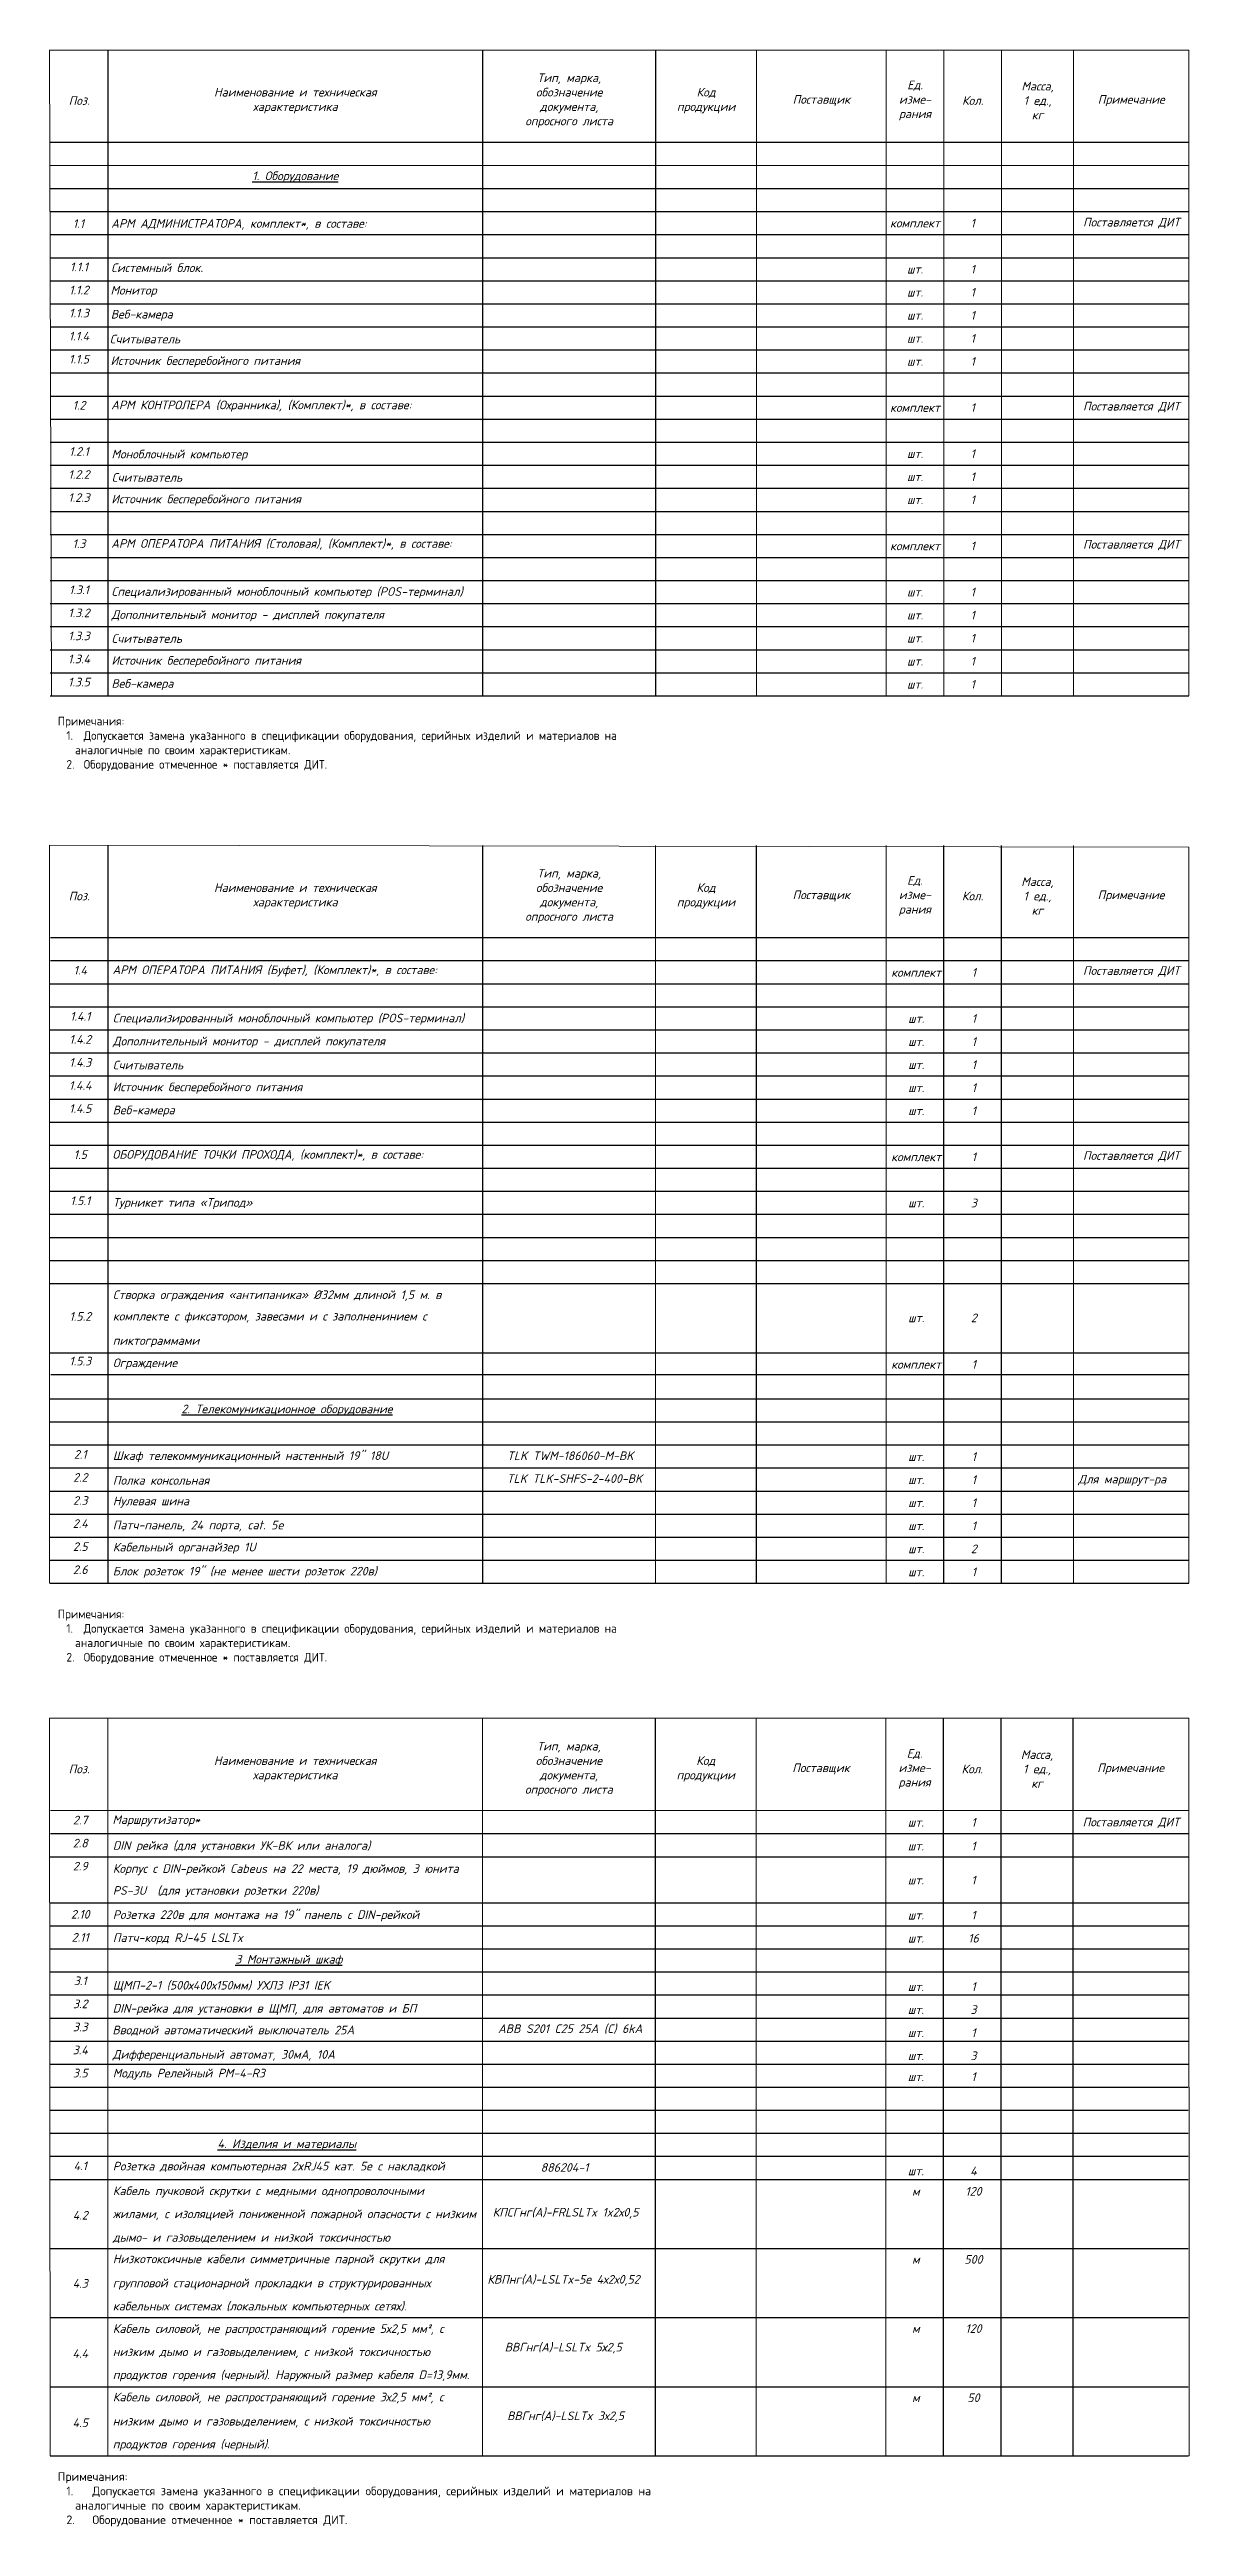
# Model space of a CAD drawing. Header units: millimetres. Extents: x 4247 to 622543, y -201358 to 142419.
# Drawn here: x 321890 to 361409, y -201358 to -115493 of the extents above; entities that cross this region are included whole.
import ezdxf

# ---------------------------------------------------------------- set-up
doc = ezdxf.new("R2010")
doc.units = ezdxf.units.MM
for name, color, linetype, lineweight in [('0.7', 2, 'Continuous', 50), ('АПС', 7, 'Continuous', 30), ('Рамка', 7, 'Continuous', 30), ('ТХ-Мебель', 7, 'Continuous', 9)]:
    doc.layers.add(name, color=color, linetype=linetype, lineweight=lineweight)
doc.layers.add('текст', color=7, linetype='Continuous')
doc.styles.add('GOST-2.304_Type-B_italic', font='GOST_Common Italic.ttf')
doc.styles.add('KOSTY_STYLE', font='isocpeur.ttf')
doc.styles.add('хХх', font='isocpeui.ttf', dxfattribs={"height": 3})

msp = doc.modelspace()

# ---------------------------------------------------------------- texts
at = {"layer": '0.7', "color": 0, "lineweight": 30, "style": 'хХх'}
for s, insert, char_height, width, attachment_point in [('\\pxt2;Тип, марка,\\Pобозначение\\Pдокумента,\\Pопросного листа', (339894.06, -175099.643), 299.62775, 5992.55505, 5), ('\\pxt2;Поз.', (322915.154, -175099.643), 299.6278, 1997.51835, 5), ('\\pxt2;Наименование и техническая\\Pхарактеристика', (330405.847, -175099.643), 299.62775, 12983.86928, 5), ('\\pxt2;Код \\Pпродукции', (344638.166, -175099.643), 299.6278, 3495.65711, 5), ('\\pxt2;Поставщик', (348633.202, -175099.643), 299.62775, 4494.41629, 5), ('\\pxt2;Ед.\\Pизме-\\Pрания', (351879.17, -175099.643), 299.6278, 1997.51835, 5), ('\\pxt0;Кол.', (353876.688, -175099.643), 299.6278, 1997.51835, 5), ('\\pxt2;Масса,\\P1 ед.,\\Pкг', (356123.896, -175099.643), 299.62775, 2496.89794, 5), ('\\pxt2;Примечание', (359369.864, -175099.643), 299.62775, 3995.0367, 5), ('\\pxt2;2.7', (322954.074, -176870.415), 299.6278, 1997.51835, 5), ('\\pxt2;2.8', (322954.074, -177669.423), 299.6278, 1997.51835, 5), ('\\pxt2;2.9', (322954.074, -178468.43), 299.6278, 1997.51835, 5), ('\\pxt2;2.10', (322954.074, -180136.708), 299.6278, 1997.51835, 5), ('\\pxt2;2.11', (322954.074, -180935.715), 299.6278, 1997.51835, 5), ('\\pxt2;3.1', (322954.074, -182443.826), 299.6278, 1997.51835, 5), ('\\pxt2;3.2', (322954.074, -183242.833), 299.6278, 1997.51835, 5), ('\\pxt2;3.3', (322954.074, -184041.84), 299.6278, 1997.51835, 5), ('\\pxt2;3.4', (322954.074, -184840.848), 299.6278, 1997.51835, 5), ('\\pxt2;3.5', (322954.074, -185639.855), 299.6278, 1997.51835, 5), ('\\pxt2;4.1', (322954.074, -188858.279), 299.6278, 1997.51835, 5), ('\\pxt2;4.2', (322954.074, -190570.948), 299.6278, 1997.51835, 5), ('\\pxt2;4.3', (322954.074, -192930.654), 299.6278, 1997.51835, 5), ('\\pxt2;4.4', (322954.074, -195364.992), 299.6278, 1997.51835, 5), ('\\pxt2;4.5', (322954.074, -197762.014), 299.6278, 1997.51835, 5), ('\\pxt2;низким дымо и газовыделением, с низкой токсичностью ', (324079.881, -197744.357), 299.62775, 12883.99336, 4), ('\\pxt2;продуктов горения (черный). ', (324079.881, -198543.364), 299.62775, 12883.99336, 4)]:
    msp.add_mtext(s, dxfattribs=dict(at, insert=insert, char_height=char_height, width=width, attachment_point=attachment_point))
at = {"layer": 'АПС', "color": 7, "lineweight": 25, "ltscale": 100, "insert": (332583.327, -199478.336), "char_height": 299.627753, "width": 20816.44014, "attachment_point": 2, "style": 'KOSTY_STYLE'}
msp.add_mtext('\\pxql;Примечания:\\P\\pi-1,l2;1.^IДопускается замена указанного в спецификации оборудования, серийных изделий и материалов на аналогичные по своим характеристикам.\\P2.^IОборудование отмеченное * поставляется ДИТ.', dxfattribs=at)
at = {"layer": 'текст', "color": 0, "lineweight": 30, "style": 'хХх'}
for s, insert, char_height, width, attachment_point in [('\\pxt2;Тип, марка,\\Pобозначение\\Pдокумента,\\Pопросного листа', (339903.865, -117262.105), 299.79117, 5995.82336, 5), ('\\pxt2;Ед.\\Pизме-\\Pрания', (351895.511, -117262.105), 299.7912, 1998.60779, 5), ('\\pxt2;Масса,\\P1 ед.,\\Pкг', (356142.553, -117262.105), 299.79117, 2498.25974, 5), ('\\pxt2;Поз.', (322915.698, -117262.105), 299.7912, 1998.60779, 5), ('\\pxt2;Наименование и техническая\\Pхарактеристика', (330410.478, -117262.105), 299.79117, 12990.95062, 5), ('\\pxt2;Код \\Pпродукции', (344650.558, -117262.105), 299.7912, 3497.56363, 5), ('\\pxt2;Поставщик', (348647.774, -117262.105), 299.79117, 4496.86752, 5), ('\\pxt0;Кол.', (353894.119, -117262.105), 299.7912, 1998.60779, 5), ('\\pxt2;Примечание', (359390.291, -117262.105), 299.79117, 3997.21558, 5), ('\\pt6;{\\L1. \\fISOCPEUR|b0|i1|c204|p34;Оборудование}', (330410.478, -119910.26), 299.79117, 12990.95062, 5), ('\\pt6;1.1', (322893.539, -121526.403), 299.7912, 1998.60779, 5), ('\\pxt2;{\\C256;АРМ АДМИНИСТРАТОРА, комплект*, в составе:}', (324026.439, -121556.305), 299.79117, 12891.02023, 4), ('\\pt6;{\\fISOCPEUR|b0|i1|c204|p34;комплект}', (351895.511, -121509.147), 299.79117, 1998.60779, 5), ('\\pt6;1', (353894.119, -121509.147), 299.7912, 1998.60779, 5), ('\\pxt2;Поставляется ДИТ', (359394.25, -121509.147), 299.79117, 4119.11366, 5), ('\\pxt2;1.1.1', (322910.657, -123029.84), 299.79117, 1998.60779, 5), ('\\pxt2;Системный блок{\\fArial Narrow|b0|i0|c204|p34;\\C256;.}', (324027.254, -123057.344), 299.79117, 12891.02023, 4), ('\\pxt2;шт.', (351895.511, -123108.033), 299.7912, 1998.60779, 5), ('\\pt6;1', (353894.119, -123108.033), 299.7912, 1998.60779, 5), ('\\pxt2;1.1.3', (322910.657, -124628.727), 299.79117, 1998.60779, 5), ('\\pxt2;1.1.2', (322910.657, -123829.283), 299.79117, 1998.60779, 5), ('\\pxt2; Монитор ', (323812.745, -123879.947), 299.79117, 12891.02023, 4), ('\\pxt2;шт.', (351895.511, -123907.476), 299.7912, 1998.60779, 5), ('\\pt6;1', (353894.119, -123907.476), 299.7912, 1998.60779, 5), ('\\pxt2;1.1.4', (322910.657, -125428.17), 299.79117, 1998.60779, 5), ('\\pxt2; Веб-камера ', (323823.875, -124708.481), 299.79117, 12891.02023, 4), ('\\pxt2;шт.', (351895.511, -124706.919), 299.7912, 1998.60779, 5), ('\\pt6;1', (353894.119, -124706.919), 299.7912, 1998.60779, 5), ('\\pt6;1', (353894.119, -125506.362), 299.7912, 1998.60779, 5), ('\\pxt2;1.1.5', (322910.657, -126227.613), 299.79117, 1998.60779, 5), ('\\pxt2; Считыватель', (323788.801, -125528.758), 299.79117, 12891.02023, 4), ('\\pxt2; Источник бесперебойного питания', (323814.217, -126318.807), 299.79117, 12891.02023, 4), ('\\pxt2;шт.', (351895.511, -125506.362), 299.7912, 1998.60779, 5), ('\\pt6;1', (353894.119, -126305.805), 299.7912, 1998.60779, 5), ('\\pxt2;шт.', (351895.511, -126305.805), 299.7912, 1998.60779, 5), ('\\pxt2;1.2', (322910.657, -127826.499), 299.7912, 1998.60779, 5), ('\\pxt2;АРМ КОНТРОЛЕРА (Охранника), (Комплект)*, в составе:', (324027.254, -127854.003), 299.79117, 12891.02023, 4), ('\\pt6;{\\fISOCPEUR|b0|i1|c204|p34;комплект}', (351895.511, -127904.692), 299.79117, 1998.60779, 5), ('\\pt6;1', (353894.119, -127904.692), 299.7912, 1998.60779, 5), ('\\pxt2;Поставляется ДИТ', (359394.25, -127887.746), 299.79117, 4119.11366, 5), ('\\pxt2;1.2.1', (322910.657, -129425.385), 299.79117, 1998.60779, 5), ('\\pxt2;Моноблочный компьютер', (324039.273, -129557.79), 299.79117, 12891.02023, 4), ('\\pxt2;шт.', (351895.511, -129503.578), 299.7912, 1998.60779, 5), ('\\pt6;1', (353894.119, -129503.578), 299.7912, 1998.60779, 5), ('\\pxt2;1.2.2', (322910.657, -130224.828), 299.79117, 1998.60779, 5), ('\\pxt2;Считыватель', (324049.32, -130325.416), 299.79117, 12891.02023, 4), ('\\pxt2;шт.', (351895.511, -130303.021), 299.7912, 1998.60779, 5), ('\\pt6;1', (353894.119, -130303.021), 299.7912, 1998.60779, 5), ('\\pxt2;1.2.3', (322910.657, -131024.271), 299.79117, 1998.60779, 5), ('\\pxt2;Источник бесперебойного питания', (324034.25, -131115.466), 299.79117, 12891.02023, 4), ('\\pxt2;шт.', (351895.511, -131102.464), 299.7912, 1998.60779, 5), ('\\pt6;1', (353894.119, -131102.464), 299.7912, 1998.60779, 5), ('\\pxt2;1.3', (322910.657, -132623.158), 299.7912, 1998.60779, 5), ('\\pxt2;АРМ ОПЕРАТОРА ПИТАНИЯ (Столовая), (Комплект)*, в составе:', (324027.254, -132650.662), 299.79117, 12891.02023, 4), ('\\pt6;{\\fISOCPEUR|b0|i1|c204|p34;комплект}', (351895.511, -132701.35), 299.79117, 1998.60779, 5), ('\\pt6;1', (353894.119, -132701.35), 299.7912, 1998.60779, 5), ('\\pxt2;Поставляется ДИТ', (359394.25, -132676.21), 299.79117, 4119.11366, 5), ('\\pxt2;1.3.1', (322910.657, -134222.044), 299.79117, 1998.60779, 5), ('\\pxt2;Специализированный моноблочный компьютер (POS-терминал) ', (324040.052, -134322.632), 299.79117, 12891.02023, 4), ('\\pxt2;шт.', (351895.511, -134300.236), 299.7912, 1998.60779, 5), ('\\pt6;1', (353894.119, -134300.236), 299.7912, 1998.60779, 5), ('\\pxt2;1.3.2', (322910.657, -135021.487), 299.79117, 1998.60779, 5), ('\\pxt2;Дополнительный монитор - дисплей покупателя', (324041.02, -135122.075), 299.79117, 12891.02023, 4), ('\\pxt2;шт.', (351895.511, -135099.68), 299.7912, 1998.60779, 5), ('\\pt6;1', (353894.119, -135099.68), 299.7912, 1998.60779, 5), ('\\pxt2;1.3.4', (322910.657, -136620.373), 299.79117, 1998.60779, 5), ('\\pxt2;1.3.3', (322910.657, -135820.93), 299.79117, 1998.60779, 5), ('\\pxt2;Источник бесперебойного питания ', (324037.078, -136711.568), 299.79117, 12891.02023, 4), ('\\pxt2;Считыватель', (324041.329, -135912.124), 299.79117, 12891.02023, 4), ('\\pxt2;шт.', (351895.511, -135899.123), 299.7912, 1998.60779, 5), ('\\pt6;1', (353894.119, -135899.123), 299.7912, 1998.60779, 5), ('\\pxt2;1.3.5', (322910.657, -137419.816), 299.79117, 1998.60779, 5), ('\\pxt2;Веб-камера', (324037.078, -137511.011), 299.79117, 12891.02023, 4), ('\\pxt2;шт.', (351895.511, -136698.566), 299.7912, 1998.60779, 5), ('\\pt6;1', (353894.119, -136698.566), 299.7912, 1998.60779, 5), ('\\pt6;1', (353894.119, -137498.009), 299.7912, 1998.60779, 5), ('\\pxt2;шт.', (351895.511, -137498.009), 299.7912, 1998.60779, 5), ('\\pxt2;Тип, марка,\\Pобозначение\\Pдокумента,\\Pопросного листа', (339901.243, -144837.819), 299.73407, 5994.68134, 5), ('\\pxt2;Ед.\\Pизме-\\Pрания', (351890.606, -144837.819), 299.7341, 1998.22711, 5), ('\\pxt2;Масса,\\P1 ед.,\\Pкг', (356136.839, -144837.819), 299.73407, 2497.78389, 5), ('\\pxt2;Поз.', (322916.313, -144837.819), 299.7341, 1998.22711, 5), ('\\pxt2;Наименование и техническая\\Pхарактеристика', (330409.665, -144837.819), 299.73407, 12988.47624, 5), ('\\pxt2;Код \\Pпродукции', (344647.033, -144837.819), 299.7341, 3496.89745, 5), ('\\pxt2;Поставщик', (348643.487, -144837.819), 299.73407, 4496.01101, 5), ('\\pxt0;Кол.', (353888.833, -144837.819), 299.7341, 1998.22711, 5), ('\\pxt2;Примечание', (359383.958, -144837.819), 299.73407, 3996.45423, 5), ('\\pxt2;1.4', (322955.247, -147408.511), 299.7341, 1998.22711, 5), ('\\pxt2;АРМ ОПЕРАТОРА ПИТАНИЯ (Буфет), (Комплект)*, в составе:', (324071.631, -147436.01), 299.73407, 12888.56488, 4), ('\\pt6;{\\fISOCPEUR|b0|i1|c204|p34;комплект}', (351934.58, -147486.688), 299.73407, 1998.22711, 5), ('\\pt6;1', (353932.807, -147486.688), 299.7341, 1998.22711, 5), ('\\pxt2;Поставляется ДИТ', (359392.898, -147453.474), 299.73407, 4118.32909, 5), ('\\pxt2;1.4.1', (322955.247, -149007.092), 299.73407, 1998.22711, 5), ('\\pxt2;Специализированный моноблочный компьютер (POS-терминал) ', (324084.426, -149107.661), 299.73407, 12888.56488, 4), ('\\pxt2;шт.', (351934.58, -149085.27), 299.7341, 1998.22711, 5), ('\\pt6;1', (353932.807, -149085.27), 299.7341, 1998.22711, 5), ('\\pxt2;1.4.2', (322955.247, -149806.383), 299.73407, 1998.22711, 5), ('\\pxt2;Дополнительный монитор - дисплей покупателя', (324085.394, -149906.952), 299.73407, 12888.56488, 4), ('\\pxt2;шт.', (351934.58, -149884.561), 299.7341, 1998.22711, 5), ('\\pt6;1', (353932.807, -149884.561), 299.7341, 1998.22711, 5), ('\\pxt2;1.4.3', (322955.247, -150605.674), 299.73407, 1998.22711, 5), ('\\pxt2;Считыватель', (324085.703, -150696.851), 299.73407, 12888.56488, 4), ('\\pxt2;шт.', (351934.58, -150683.852), 299.7341, 1998.22711, 5), ('\\pt6;1', (353932.807, -150683.852), 299.7341, 1998.22711, 5), ('\\pxt2;1.4.4', (322955.247, -151404.965), 299.73407, 1998.22711, 5), ('\\pxt2;Источник бесперебойного питания ', (324081.453, -151496.142), 299.73407, 12888.56488, 4), ('\\pxt2;шт.', (351934.58, -151483.142), 299.7341, 1998.22711, 5), ('\\pt6;1', (353932.807, -151483.142), 299.7341, 1998.22711, 5), ('\\pxt2;1.4.5', (322955.247, -152204.256), 299.73407, 1998.22711, 5), ('\\pxt2;Веб-камера', (324081.453, -152295.433), 299.73407, 12888.56488, 4), ('\\pxt2;шт.', (351934.58, -152282.433), 299.7341, 1998.22711, 5), ('\\pt6;1', (353932.807, -152282.433), 299.7341, 1998.22711, 5), ('\\pxt2;1.5', (322955.247, -153802.837), 299.7341, 1998.22711, 5), ('\\pxt2;ОБОРУДОВАНИЕ ТОЧКИ ПРОХОДА, (комплект)*, в составе:', (324071.631, -153830.336), 299.73407, 12888.56488, 4), ('\\pxt2;Поставляется ДИТ', (359392.898, -153865.729), 299.73407, 4118.32909, 5), ('\\pt6;{\\fISOCPEUR|b0|i1|c204|p34;комплект}', (351934.58, -153881.015), 299.73407, 1998.22711, 5), ('\\pt6;1', (353932.807, -153881.015), 299.7341, 1998.22711, 5), ('\\pxt2;1.5.1', (322955.247, -155401.419), 299.73407, 1998.22711, 5), ('\\pxt2;Турникет типа «Трипод» ', (324084.426, -155501.988), 299.73407, 12888.56488, 4), ('\\pxt2;3', (353932.807, -155479.597), 299.7341, 1998.22711, 5), ('\\pxt2;шт.', (351934.58, -155479.597), 299.7341, 1998.22711, 5), ('\\pxt2;Створка ограждения «антипаника» Ø32мм длиной 1,5 м. в ', (324085.394, -158699.151), 299.73407, 12888.56488, 4), ('\\pxt2;1.5.2', (322955.247, -159409.922), 299.73407, 1998.22711, 5), ('\\pxt2;комплекте с фиксатором, завесами и с заполненинием с ', (324085.703, -159444.13), 299.73407, 12888.56488, 4), ('\\pxt2;шт.', (351934.58, -159461.794), 299.7341, 1998.22711, 5), ('\\pxt0.02002;2', (353932.807, -159461.794), 299.73407, 1998.22711, 5), ('\\pxt2;пиктограммами ', (324081.453, -160288.341), 299.73407, 12888.56488, 4), ('\\pxt2;1.5.3', (322955.247, -160959.125), 299.73407, 1998.22711, 5), ('\\pxt2;Ограждение', (324085.394, -161059.694), 299.73407, 12888.56488, 4), ('\\pxt2;комплект', (351934.58, -161074.647), 299.73407, 1998.22711, 5), ('\\pxt0.02002;1', (353932.807, -161074.647), 299.73407, 1998.22711, 5), ('\\pxt2;{\\L2. Телекомуникационное оборудование}', (330120.165, -162658.868), 299.73407, 12988.47624, 5), ('\\pxt2;2.2', (322955.247, -164992.909), 299.7341, 1998.22711, 5), ('\\pxt2;2.1', (322955.247, -164193.618), 299.7341, 1998.22711, 5), ('\\pxt2;{\\C256;Шкаф телекоммуникационный настенный 19" 18U}', (324084.426, -164276.598), 299.73407, 12888.56488, 4), ('\\pxt2;{\\C256;TLK TWM-186060-M-BK }', (337750.873, -164240.503), 299.73407, 12888.56488, 4), ('\\pxt2;шт.', (351934.58, -164271.796), 299.7341, 1998.22711, 5), ('\\pt6;1', (353932.807, -164271.796), 299.7341, 1998.22711, 5), ('\\pxt2;2.3', (322955.247, -165792.2), 299.7341, 1998.22711, 5), ('\\pxt2;Полка консольная', (324085.394, -165093.478), 299.73407, 12888.56488, 4), ('\\pxt2;Нулевая шина', (324085.703, -165849.537), 299.73407, 12888.56488, 4), ('\\pxt2;{\\C256;TLK TLK-SHFS-2-400-BK}', (337739.69, -165032.935), 299.73407, 12888.56488, 4), ('\\pxt2;шт.', (351934.58, -165071.087), 299.7341, 1998.22711, 5), ('\\pt6;1', (353932.807, -165071.087), 299.7341, 1998.22711, 5), ('\\pxt2;Для маршрут-ра', (357555.698, -165093.478), 299.73407, 12888.56488, 4), ('\\pxt2;2.4', (322955.247, -166591.491), 299.7341, 1998.22711, 5), ('\\pxt2;Патч-панель, 24 порта, cat. 5e', (324081.453, -166682.668), 299.73407, 12888.56488, 4), ('\\pxt2;шт.', (351934.58, -165870.378), 299.7341, 1998.22711, 5), ('\\pt6;1', (353932.807, -165870.378), 299.7341, 1998.22711, 5), ('\\pt6;1', (353932.807, -166669.669), 299.7341, 1998.22711, 5), ('\\pxt2;2.5', (322955.247, -167390.782), 299.7341, 1998.22711, 5), ('\\pxt2;Кабельный органайзер 1U', (324085.703, -167448.119), 299.73407, 12888.56488, 4), ('\\pxt2;шт.', (351934.58, -166669.669), 299.7341, 1998.22711, 5), ('\\pxt2;шт.', (351934.58, -167468.959), 299.7341, 1998.22711, 5), ('\\pxt2;2', (353932.807, -167468.959), 299.7341, 1998.22711, 5), ('\\pxt2;2.6', (322955.247, -168190.073), 299.7341, 1998.22711, 5), ('\\pxt2;{\\C256;Блок розеток 19" (не менее шести розеток 220в)}', (324081.453, -168281.25), 299.73407, 12888.56488, 4), ('\\pxt2;шт.', (351934.58, -168268.25), 299.7341, 1998.22711, 5), ('\\pt6;1', (353932.807, -168268.25), 299.7341, 1998.22711, 5)]:
    msp.add_mtext(s, dxfattribs=dict(at, insert=insert, char_height=char_height, width=width, attachment_point=attachment_point))
at = {"layer": 'текст', "color": 7, "lineweight": 25, "ltscale": 100, "char_height": 299.734067, "width": 20823.82627, "attachment_point": 2, "style": 'GOST-2.304_Type-B_italic'}
for insert in [(332587.917, -138624.855), (332587.917, -169576.671)]:
    msp.add_mtext('\\pxql;{\\fGOST Common|b0|i0|c204|p34;Примечания\\fGOST Common|b0|i0|c0|p34;:\\P\\pi-1,l2,t3;1.^I\\fGOST Common|b0|i0|c204|p34;Допускается замена указанного в спецификации оборудования\\fGOST Common|b0|i0|c0|p34;, \\fGOST Common|b0|i0|c204|p34;серийных изделий и материалов на аналогичные по своим характеристикам\\fGOST Common|b0|i0|c0|p34;.\\P2.^I\\fGOST Common|b0|i0|c204|p34;Оборудование отмеченное \\fGOST Common|b0|i0|c0|p34;* \\fGOST Common|b0|i0|c204|p34;поставляется ДИТ\\fGOST Common|b0|i0|c0|p34;.}', dxfattribs=dict(at, insert=insert))
at = {"layer": 'текст', "lineweight": 30, "style": 'хХх'}
for s, insert, char_height, width, attachment_point in [('\\pxt2;Маршрутизатор*', (324070.062, -176897.905), 299.62775, 12883.99336, 4), ('\\pt6;1', (353920.647, -176948.565), 299.6278, 1997.51835, 5), ('\\pxt2;Поставляется ДИТ', (359381.101, -176970.178), 299.62775, 4116.86834, 5), ('\\pxt2;DIN рейка (для установки УК-ВК или аналога) ', (324083.82, -177793.025), 299.62775, 12883.99336, 4), ('\\pxt2;шт.', (351923.128, -176948.565), 299.6278, 1997.51835, 5), ('\\pxt2;шт.', (351923.128, -177770.642), 299.6278, 1997.51835, 5), ('\\pt6;1', (353920.647, -177770.642), 299.6278, 1997.51835, 5), ('\\pxt2;Корпус с DIN-рейкой Cabeus на 22 места, 19 дюймов, 3 юнита ', (324083.82, -178592.032), 299.62775, 12883.99336, 4), ('\\pxt2;PS-3U  (для установки розетки 220в)', (324083.82, -179351.594), 299.62775, 12883.99336, 4), ('\\pxt2;шт.', (351923.128, -178953.347), 299.6278, 1997.51835, 5), ('\\pt6;1', (353920.647, -178953.347), 299.6278, 1997.51835, 5), ('\\pxt2;Розетка 220в для монтажа на 19" панель с DIN-рейкой', (324084.129, -180188.956), 299.62775, 12883.99336, 4), ('\\pxt2;шт.', (351923.128, -180167.664), 299.6278, 1997.51835, 5), ('\\pxt0.02002;1', (353920.647, -180167.664), 299.62775, 1997.51835, 5), ('\\pxt2;{\\C0;Патч-корд RJ-45 LSLTx}', (324084.129, -180987.136), 299.62775, 12883.99336, 4), ('\\pxt2;шт.', (351923.128, -180966.671), 299.6278, 1997.51835, 5), ('\\pxt0.02002;16', (353920.647, -180966.671), 299.62775, 1997.51835, 5), ('\\pxt2;{\\L3 Монтажный шкаф}', (330183.993, -181735.149), 299.62775, 12983.86928, 5), ('\\pxt2;ЩМП-2-1 (500х400х150мм) УХЛ3 IP31 IEK', (324079.881, -182637.327), 299.62775, 12883.99336, 4), ('\\pxt2;шт.', (351923.128, -182643.974), 299.6278, 1997.51835, 5), ('\\pt6;1', (353920.647, -182643.974), 299.6278, 1997.51835, 5), ('\\pxt2;DIN-рейка для установки в ЩМП, для автоматов и БП', (324079.881, -183436.334), 299.62775, 12883.99336, 4), ('\\pxt2;шт.', (351923.128, -183442.981), 299.6278, 1997.51835, 5), ('\\pxt2;3', (353920.647, -183442.981), 299.6278, 1997.51835, 5), ('\\pxt2;Вводной автоматический выключатель 25А', (324070.062, -184171.686), 299.62775, 12883.99336, 4), ('\\pxt2;ABB S201 C25 25A (C) 6kA', (337437.227, -184116.142), 299.62775, 5348.23216, 4), ('\\pxt2;шт.', (351923.128, -184241.988), 299.6278, 1997.51835, 5), ('\\pt6;1', (353920.647, -184241.988), 299.6278, 1997.51835, 5), ('\\pxt2;Дифференциальный автомат, 30мА, 10А', (324079.881, -185034.349), 299.62775, 12883.99336, 4), ('\\pxt2;шт.', (351923.128, -185040.996), 299.6278, 1997.51835, 5), ('\\pxt2;3', (353920.647, -185040.996), 299.6278, 1997.51835, 5), ('\\pxt2;Модуль Релейный РМ-4-R3', (324082.853, -185682.773), 299.62775, 12883.99336, 4), ('\\pxt2;шт.', (351923.128, -185767.231), 299.6278, 1997.51835, 5), ('\\pxt2;1', (353920.647, -185767.231), 299.6278, 1997.51835, 5), ('\\pxt2;{\\L4. Изделия и материалы}', (330116.45, -188128.933), 299.62775, 12983.86928, 5), ('\\pxsm1.07917;Розетка двойная компьютерная 2xRJ45 кат. 5е с накладкой    ', (324083.82, -188907.702), 299.62775, 12883.99336, 4), ('\\pxt2; 886204-1', (338724.843, -188912.839), 299.62775, 2221.29092, 4), ('\\pxt2;4', (353920.647, -189036.032), 299.6278, 1997.51835, 5), ('\\pxsm1.07917,qj;Кабель пучковой скрутки с медными однопроволочными ', (324083.82, -189763.672), 299.62775, 12883.99336, 4), ('\\pxt2;шт.', (351923.128, -189036.032), 299.6278, 1997.51835, 5), ('\\pxt2;м', (351923.128, -189741.289), 299.6278, 1997.51835, 5), ('\\pxt2;120', (353920.647, -189741.289), 299.6278, 1997.51835, 5), ('\\pxt2;жилами, с изоляцией пониженной пожарной опасности с низким ', (324083.82, -190562.68), 299.62775, 12883.99336, 4), ('{\\C0;КПСГнг(А)-FRLSLTx} 1x2х0,5', (337251.817, -190499.691), 299.62775, 5518.86095, 4), ('\\pxt2;дымо- и газовыделением и низкой токсичностью ', (324083.82, -191361.701), 299.62775, 12883.99336, 4), ('\\pxt2;Низкотоксичные кабели симметричные парной скрутки для ', (324083.82, -192123.378), 299.62775, 12883.99336, 4), ('\\pxt2;м', (351923.128, -192100.995), 299.6278, 1997.51835, 5), ('\\pxt2;500', (353920.647, -192100.995), 299.6278, 1997.51835, 5), ('\\pxt2;групповой стационарной прокладки в структурированных ', (324083.82, -192959.702), 299.62775, 12883.99336, 4), ('\\pxt2;КВПнг(А)-LSLTx-5е 4х2х0,52 ', (337067.689, -192825.942), 299.62775, 5954.07175, 4), ('\\pxt2;кабельных системах (локальных компьютерных сетях). ', (324083.82, -193758.709), 299.62775, 12883.99336, 4), ('\\pxt2;Кабель силовой, не распространяющий горение 5х2,5 мм², с ', (324082.853, -194540.134), 299.62775, 12883.99336, 4), ('\\pxt2;м', (351923.128, -194498.002), 299.6278, 1997.51835, 5), ('\\pxt2;120', (353920.647, -194498.002), 299.6278, 1997.51835, 5), ('\\pxt2;низким дымо и газовыделением, с низкой токсичностью ', (324082.853, -195339.141), 299.62775, 12883.99336, 4), ('\\pxt2;ВВГнг(А)-LSLTx 5х2,5 ', (337670.291, -195176.641), 299.62775, 4648.43699, 4), ('\\pxt2;продуктов горения (черный). Наружный размер кабеля D=13,9мм. ', (324082.853, -196138.148), 299.62775, 12883.99336, 4), ('\\pxt2;Кабель силовой, не распространяющий горение 3х2,5 мм², с ', (324084.129, -196911.522), 299.62775, 12883.99336, 4), ('\\pxt2;ВВГнг(А)-LSLTx {\\C0;3х2,5 }', (337753.985, -197556.937), 299.62775, 4581.48021, 4), ('\\pxt2;м', (351923.128, -196895.024), 299.6278, 1997.51835, 5), ('\\pxt2;50', (353920.647, -196895.024), 299.6278, 1997.51835, 5)]:
    msp.add_mtext(s, dxfattribs=dict(at, insert=insert, char_height=char_height, width=width, attachment_point=attachment_point))

# ---------------------------------------------------------------- linework, layer by layer
at = {"layer": 'Рамка', "lineweight": 30}
for p, q in [((321916.394, -121109.425), (361388.898, -121109.425)), ((321916.394, -121908.868), (361388.898, -121908.868)), ((321916.394, -122708.311), (361388.898, -122708.311)), ((321916.394, -123507.754), (361388.898, -123507.754)), ((321916.394, -124307.197), (361388.898, -124307.197)), ((321916.394, -125106.641), (361388.898, -125106.641)), ((321916.394, -125906.084), (361388.898, -125906.084)), ((321917.199, -148678.162), (361382.185, -148678.162)), ((321917.199, -149477.453), (361382.185, -149477.453)), ((321917.199, -150276.743), (361382.185, -150276.743)), ((321917.199, -151076.034), (361382.185, -151076.034)), ((321917.199, -151875.325), (361382.185, -151875.325)), ((321917.199, -152674.616), (361382.185, -152674.616)), ((321917.199, -153473.907), (361382.185, -153473.907)), ((321917.199, -154273.198), (361382.185, -154273.198)), ((321916.394, -179737.631), (361367.382, -179737.631)), ((321916.394, -180536.638), (361367.382, -180536.638)), ((321916.394, -181335.646), (361367.382, -181335.646)), ((321916.394, -182134.653), (361367.382, -182134.653)), ((321916.394, -182933.66), (361367.382, -182933.66)), ((321916.394, -183732.668), (361367.382, -183732.668))]:
    msp.add_line(p, q, dxfattribs=at)
for points in [[(323915.002, -115513.323, 39.972, 39.972, 0), (323915.002, -137897.73, 0, 0, 0)], [(336905.953, -115513.323, 39.972, 39.972, 0), (336905.953, -137897.73, 0, 0, 0)], [(342901.776, -115513.323, 39.972, 39.972, 0), (342901.776, -137897.73, 0, 0, 0)], [(346399.34, -115513.323, 39.972, 39.972, 0), (346399.34, -137897.73, 0, 0, 0)], [(350896.207, -115513.323, 39.972, 39.972, 0), (350896.207, -137897.73, 0, 0, 0)], [(352894.815, -115513.323, 39.972, 39.972, 0), (352894.815, -137897.73, 0, 0, 0)], [(354893.423, -115513.323, 39.972, 39.972, 0), (354893.423, -137897.73, 0, 0, 0)], [(357391.683, -115513.323, 39.972, 39.972, 0), (357391.683, -137897.73, 0, 0, 0)], [(323913.913, -173345.572, 39.95, 39.95, 0), (323913.913, -198913.807, 0, 0, 0)], [(336897.782, -173345.572, 39.95, 39.95, 0), (336897.782, -198913.807, 0, 0, 0)], [(342890.337, -173345.572, 39.95, 39.95, 0), (342890.337, -198913.807, 0, 0, 0)], [(346385.994, -173345.572, 39.95, 39.95, 0), (346385.994, -198913.807, 0, 0, 0)], [(350880.411, -173345.572, 39.95, 39.95, 0), (350880.411, -198913.807, 0, 0, 0)], [(352877.929, -173345.572, 39.95, 39.95, 0), (352877.929, -198913.807, 0, 0, 0)], [(354875.447, -173345.572, 39.95, 39.95, 0), (354875.447, -198913.807, 0, 0, 0)], [(357372.345, -173345.572, 39.95, 39.95, 0), (357372.345, -198913.807, 0, 0, 0)]]:
    msp.add_lwpolyline(points, format="xyseb", dxfattribs=at)
for points, const_width in [([(321916.394, -118711.096), (361388.898, -118711.096)], 39.972), ([(321916.394, -119510.539), (361388.898, -119510.539)], 39.972), ([(323915.426, -143083.126), (323915.426, -168660.433)], 39.965), ([(336903.903, -143083.126), (336903.903, -168660.433)], 39.965), ([(342898.584, -143083.126), (342898.584, -168660.433)], 39.965), ([(346395.481, -143083.126), (346395.481, -168660.433)], 39.965), ([(350891.492, -143083.126), (350891.492, -168660.433)], 39.965), ([(352889.72, -143083.126), (352889.72, -168660.433)], 39.965), ([(354887.947, -143083.126), (354887.947, -168660.433)], 39.965), ([(357385.731, -143083.126), (357385.731, -168660.433)], 39.965), ([(321917.199, -146280.289), (361382.185, -146280.289)], 39.965), ([(321917.199, -147079.58), (361382.185, -147079.58)], 39.965), ([(321916.394, -176541.602), (361367.382, -176541.602)], 39.95), ([(321916.394, -177340.609), (361367.382, -177340.609)], 39.95)]:
    msp.add_lwpolyline(points, dxfattribs=dict(at, const_width=const_width))
for points in [[(321916.394, -120309.982), (361388.898, -120309.982)], [(321916.394, -126705.527), (361388.898, -126705.527)], [(321916.394, -127504.97), (361388.898, -127504.97)], [(321916.394, -128304.413), (361388.898, -128304.413)], [(321916.394, -129103.856), (361388.898, -129103.856)], [(321916.394, -129903.299), (361388.898, -129903.299)], [(321916.394, -130702.742), (361388.898, -130702.742)], [(321916.394, -131502.186), (361388.898, -131502.186)], [(321916.394, -132301.629), (361388.898, -132301.629)], [(321916.394, -133101.072), (361388.898, -133101.072)], [(321916.394, -133900.515), (361388.898, -133900.515)], [(321916.394, -134699.958), (361388.898, -134699.958)], [(321916.394, -135499.401), (361388.898, -135499.401)], [(321916.394, -136298.844), (361388.898, -136298.844)], [(321916.394, -137098.287), (361388.898, -137098.287)], [(321916.394, -137897.73), (361388.898, -137897.73)], [(321917.199, -147878.871), (361382.185, -147878.871)], [(321917.199, -155072.489), (361382.185, -155072.489)], [(321917.199, -155871.779), (361382.185, -155871.779)], [(321917.199, -156671.07), (361382.185, -156671.07)], [(321917.199, -157470.361), (361382.185, -157470.361)], [(321917.199, -158269.652), (361382.185, -158269.652)], [(321917.199, -160667.539), (361382.185, -160667.539)], [(321917.199, -162266.106), (361382.185, -162266.106)], [(321930.623, -161429.486), (361395.609, -161429.486)], [(321917.199, -163065.397), (361382.185, -163065.397)], [(321917.199, -163864.688), (361382.185, -163864.688)], [(321917.199, -164663.979), (361382.185, -164663.979)], [(321917.199, -165463.27), (361382.185, -165463.27)], [(321917.199, -166262.56), (361382.185, -166262.56)], [(321917.199, -167061.851), (361382.185, -167061.851)], [(321917.199, -167861.142), (361382.185, -167861.142)], [(321917.199, -168660.433), (361382.185, -168660.433)], [(321916.394, -178139.616), (361367.382, -178139.616)], [(321916.394, -184531.675), (361367.382, -184531.675)], [(321916.394, -185330.682), (361367.382, -185330.682)], [(321916.394, -186129.69), (361367.382, -186129.69)], [(321916.394, -186928.697), (361367.382, -186928.697)], [(321916.394, -187727.704), (361367.382, -187727.704)], [(321916.394, -188526.712), (361367.382, -188526.712)], [(321916.394, -189325.719), (361367.382, -189325.719)], [(321916.394, -191722.741), (361367.382, -191722.741)], [(321916.394, -194119.763), (361367.382, -194119.763)], [(321916.394, -196516.785), (361367.382, -196516.785)], [(321916.394, -198913.807), (361367.382, -198913.807)]]:
    msp.add_lwpolyline(points, dxfattribs=at)
at = {"layer": 'ТХ-Мебель'}
for points in [[(321889.978, -115510.79), (361388.898, -115510.79), (361388.898, -137897.73), (321955.211, -137897.73)], [(321889.978, -143078.986), (361388.898, -143149.303), (361382.185, -168660.433), (321889.978, -168660.433)], [(321889.978, -173337.809), (361388.898, -173339.602), (361393.317, -198913.807), (321916.394, -198913.807)]]:
    msp.add_lwpolyline(points, close=True, dxfattribs=at)

msp.set_redraw_order([(e.dxf.handle, doc.entitydb.next_handle()) for e in msp.query("TEXT MTEXT ATTDEF DIMENSION ARC_DIMENSION")])  # texts and dimensions are drawn at this point

doc.saveas('drawing.dxf')
